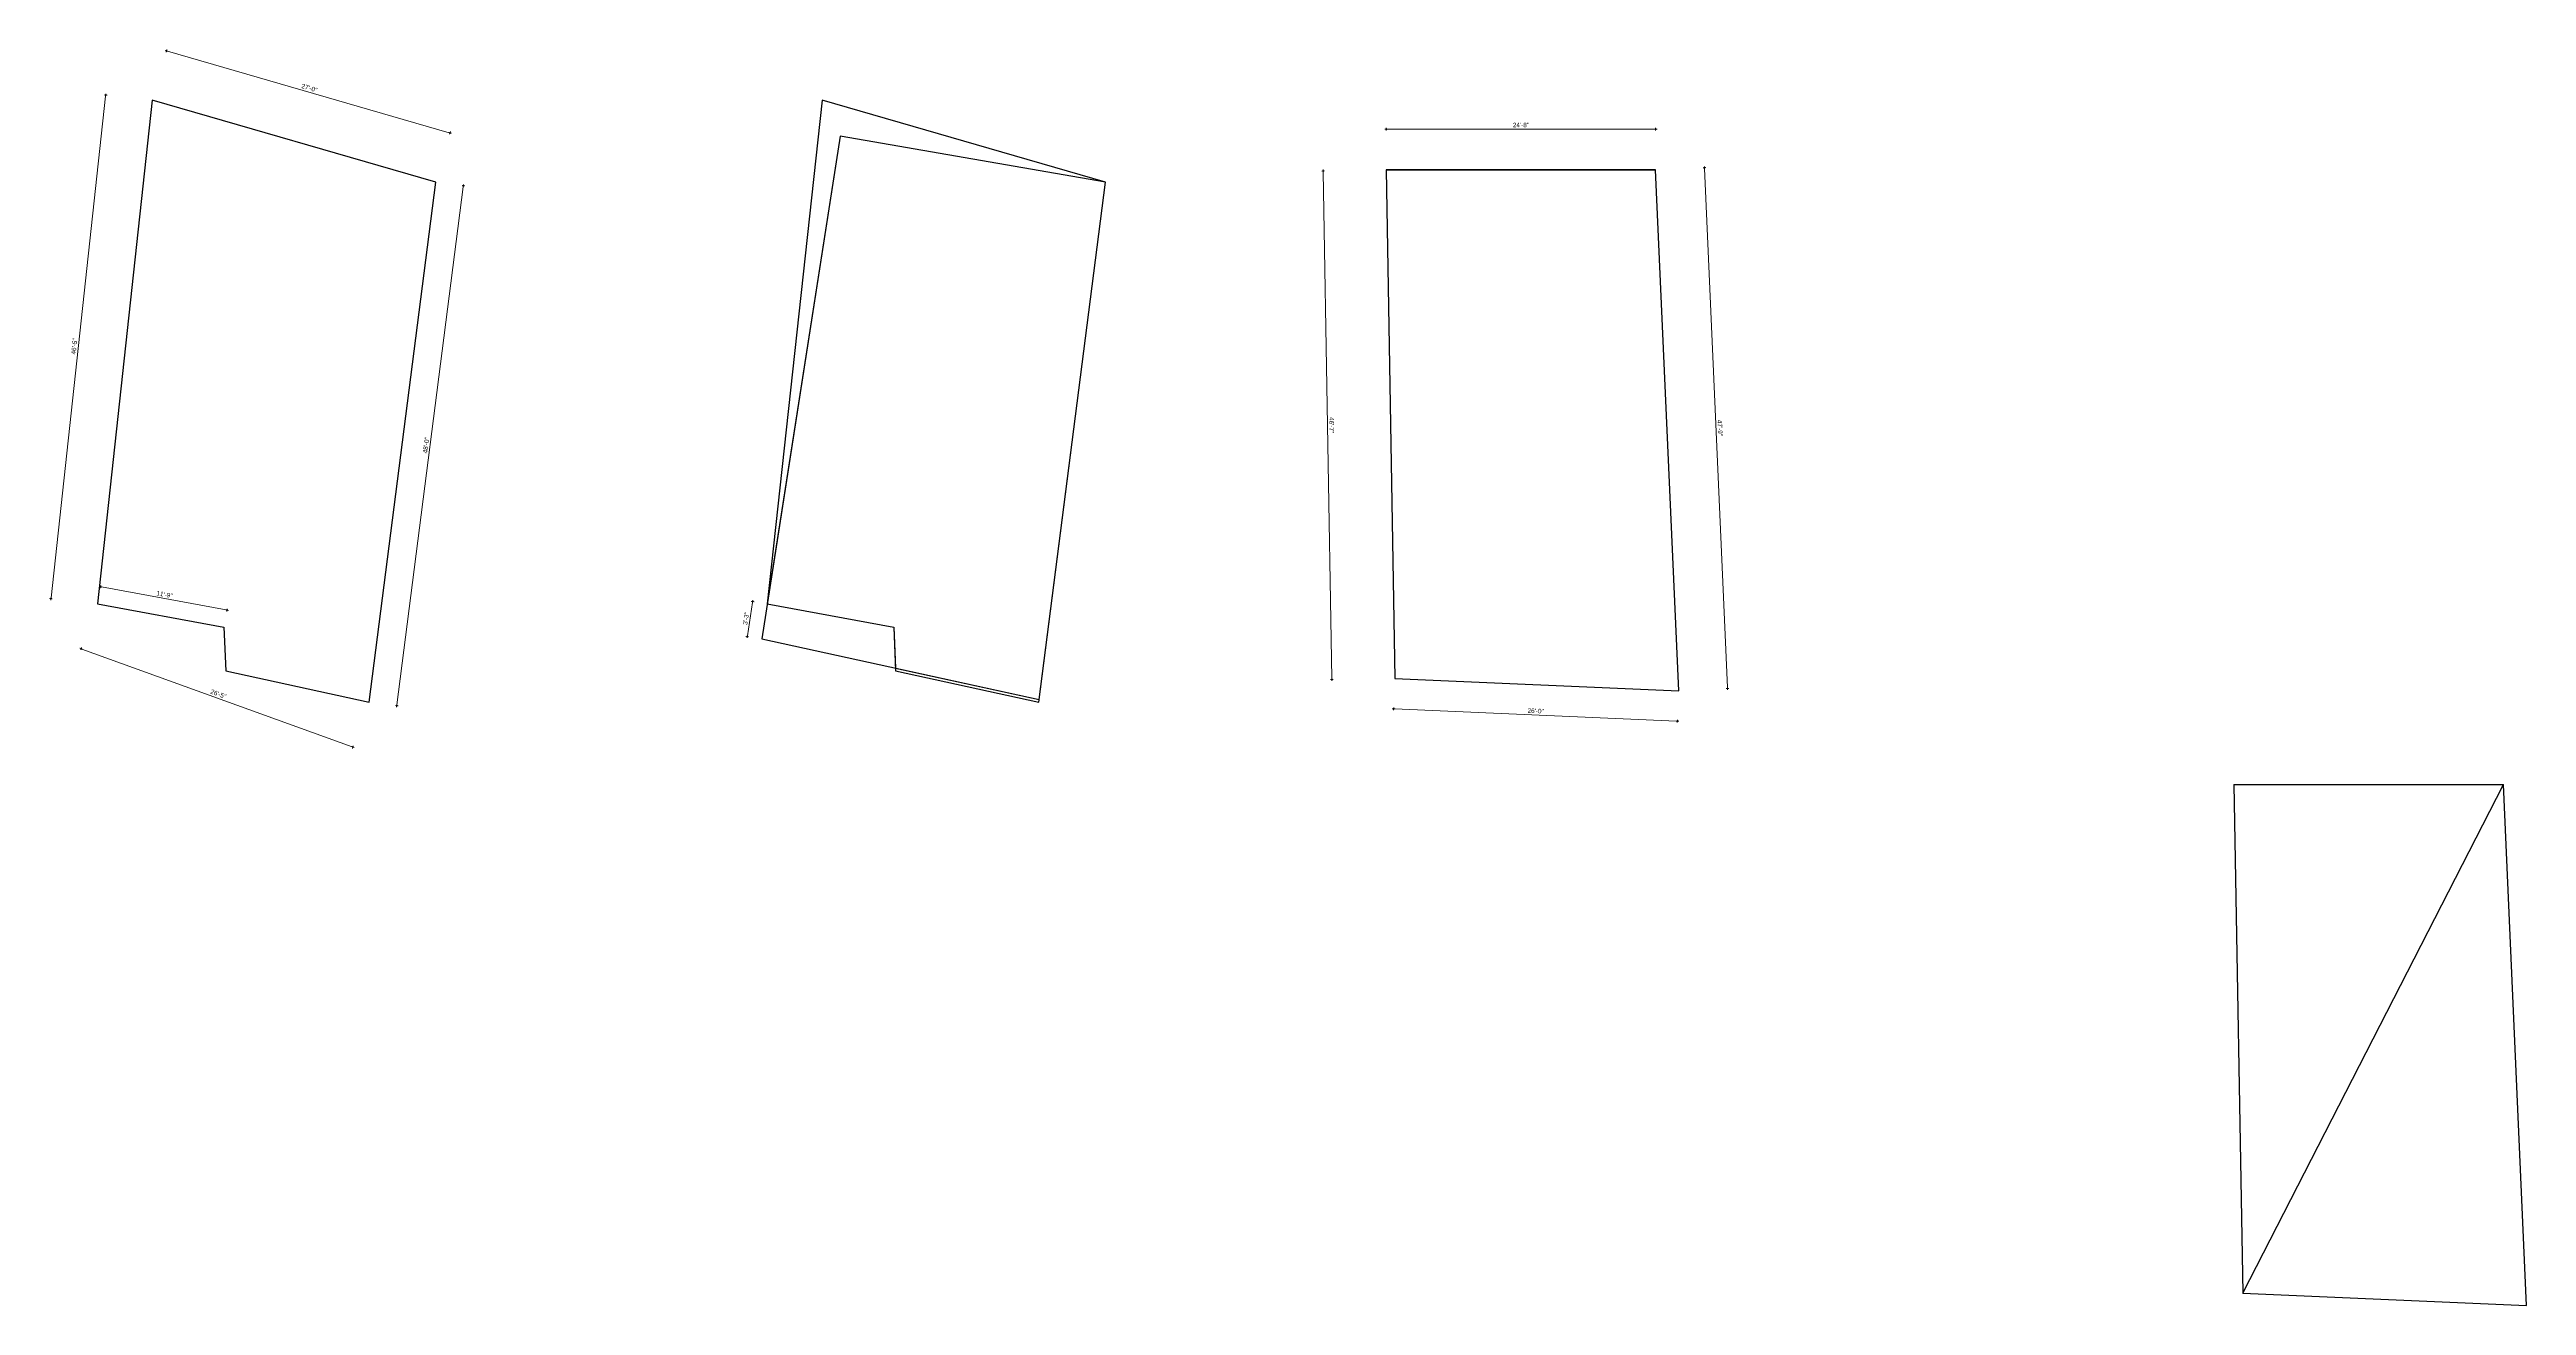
# Model space of a CAD drawing. Header units: inches. Extents: x 21312 to 79460, y -13316 to 1933.
# Drawn here: x 25962 to 28683, y -10035 to -8654 of the extents above; entities that cross this region are included whole.
import ezdxf

# ---------------------------------------------------------------- set-up
doc = ezdxf.new("R2010")
doc.units = ezdxf.units.IN
doc.header["$LTSCALE"] = 0.5
doc.header["$MEASUREMENT"] = 0
doc.header["$PDMODE"] = 66
doc.layers.add('hatch', color=9, linetype='Continuous', lineweight=0)
doc.layers.add('Toilet', color=7, linetype='Continuous', lineweight=25)
doc.styles.get("Standard").update_dxf_attribs({"font": 'arial.ttf'})
doc.dimstyles.new('S8', dxfattribs={"dimtxt": 5, "dimasz": 1, "dimexe": 6, "dimexo": 18, "dimgap": 1.9375, "dimtad": 1, "dimdec": 0, "dimzin": 3, "dimdsep": 46, "dimlunit": 4, "dimtxsty": 'Standard', "dimblk": 'dot 2', "dimcen": 12, "dimse1": 1, "dimse2": 1, "dimclrd": 1, "dimclre": 1, "dimclrt": 256, "dimadec": 0, "dimazin": 0, "dimtfac": 0.75, "dimtdec": 0, "dimtix": 1, "dimtmove": 1, "dimatfit": 3, "dimldrblk": 'DOT', "dimfxl": 1, "dimtolj": 1, "dimtzin": 0, "dimlwd": 9, "dimlwe": 9, "dimarcsym": 0})

# ---------------------------------------------------------------- blocks, each defined once
blk = doc.blocks.new('dot1')
at = {"layer": 'hatch'}
h = blk.add_hatch(color=256, dxfattribs=at)
edge = h.paths.add_edge_path()
edge.add_arc((0, 0), 1, 0, 360)
for p, q in [((3, 0), (-3, 0)), ((0, 3), (0, -3))]:
    blk.add_line(p, q, dxfattribs=at)
blk.add_circle((0, 0), 1, dxfattribs=at)
blk = doc.blocks.new('dot 2')
at = {"layer": 'hatch', "xscale": 0.5, "yscale": 0.5, "zscale": 0.5}
blk.add_blockref('dot1', (0, 0), dxfattribs=at)
blk = doc.blocks.new('*D912')
at = {"layer": 'Defpoints', "color": 0, "transparency": 16777216}
for p in [(27430.5, -8786.6), (27370.8, -9346.7), (27440.1, -9345.5)]:
    blk.add_point(p, dxfattribs=at)
at = {"layer": 'Toilet', "color": 1, "lineweight": 9, "transparency": 16777216}
blk.add_line((27361.2, -8788.8), (27370.8, -9345.7), dxfattribs=at)
for p, rotation in [((27361.2, -8787.8), 90.98917906511), ((27370.8, -9346.7), 270.98917906511)]:
    blk.add_blockref('dot 2', p, dxfattribs=dict(at, rotation=rotation))
at = {"layer": 'Toilet', "transparency": 16777216, "insert": (27370.5, -9067.1), "char_height": 5, "attachment_point": 5, "rotation": 270.9892}
blk.add_mtext('\\A1;46\'-7"', dxfattribs=at)
blk = doc.blocks.new('_Dot')
at = {"color": 0, "linetype": 'ByBlock', "lineweight": -2}
blk.add_line((-0.5, 0), (-1, 0), dxfattribs=at)
at = {"color": 0, "linetype": 'ByBlock', "const_width": 0.5}
blk.add_lwpolyline([(-0.25, 0, 1), (0.25, 0, 1)], format="xyb", close=True, dxfattribs=at)
blk = doc.blocks.new('*D913')
at = {"layer": 'Defpoints', "color": 0, "transparency": 16777216}
for p in [(27430.5, -8741.8), (27430.5, -8786.6), (27726.5, -8786.6)]:
    blk.add_point(p, dxfattribs=at)
at = {"layer": 'Toilet', "color": 1, "lineweight": 9, "transparency": 16777216}
blk.add_line((27725.5, -8741.8), (27431.5, -8741.8), dxfattribs=at)
at = {"layer": 'Toilet', "color": 1, "lineweight": 9, "transparency": 16777216, "rotation": 180}
blk.add_blockref('dot 2', (27430.5, -8741.8), dxfattribs=at)
at = {"layer": 'Toilet', "color": 1, "lineweight": 9, "transparency": 16777216}
blk.add_blockref('dot 2', (27726.5, -8741.8), dxfattribs=at)
at = {"layer": 'Toilet', "transparency": 16777216, "insert": (27578.5, -8737.3), "char_height": 5, "attachment_point": 5}
blk.add_mtext('\\A1;24\'-8"', dxfattribs=at)
blk = doc.blocks.new('*D914')
at = {"layer": 'Defpoints', "color": 0, "transparency": 16777216}
for p in [(27726.5, -8786.6), (27780.1, -8784.2), (27751.8, -9359)]:
    blk.add_point(p, dxfattribs=at)
at = {"layer": 'Toilet', "color": 1, "lineweight": 9, "transparency": 16777216}
blk.add_line((27805.4, -9355.6), (27780.1, -8785.2), dxfattribs=at)
for p, rotation in [((27780.1, -8784.2), 92.53635972208973), ((27805.4, -9356.6), 272.5363597220897)]:
    blk.add_blockref('dot 2', p, dxfattribs=dict(at, rotation=rotation))
at = {"layer": 'Toilet', "transparency": 16777216, "insert": (27797.2, -9070.2), "char_height": 5, "attachment_point": 5, "rotation": 272.5364}
blk.add_mtext('\\A1;47\'-9"', dxfattribs=at)
blk = doc.blocks.new('*D920')
at = {"layer": 'Defpoints', "color": 0, "transparency": 16777216}
for p in [(26734.4, -9261), (26750.4, -9263.4), (26744.4, -9302)]:
    blk.add_point(p, dxfattribs=at)
at = {"layer": 'Toilet', "color": 1, "lineweight": 9, "transparency": 16777216}
blk.add_line((26728.7, -9298.5), (26734.3, -9261.9), dxfattribs=at)
for p, rotation in [((26734.4, -9261), 81.26830674162383), ((26728.5, -9299.5), 261.2683067416238)]:
    blk.add_blockref('dot 2', p, dxfattribs=dict(at, rotation=rotation))
at = {"layer": 'Toilet', "transparency": 16777216, "insert": (26727, -9279.6), "char_height": 5, "attachment_point": 5, "rotation": 81.2683}
blk.add_mtext('\\A1;3\'-3"', dxfattribs=at)
blk = doc.blocks.new('*D916')
at = {"layer": 'Defpoints', "color": 0, "transparency": 16777216}
for p in [(26090.4, -8655.8), (26074.7, -8709.9), (26386.2, -8800.2)]:
    blk.add_point(p, dxfattribs=at)
at = {"layer": 'Toilet', "color": 1, "lineweight": 9, "transparency": 16777216}
blk.add_line((26400.9, -8745.7), (26091.4, -8656), dxfattribs=at)
for p, rotation in [((26090.4, -8655.8), 163.8376985094453), ((26401.9, -8746), 343.8376985094454)]:
    blk.add_blockref('dot 2', p, dxfattribs=dict(at, rotation=rotation))
at = {"layer": 'Toilet', "transparency": 16777216, "insert": (26247.4, -8696.6), "char_height": 5, "attachment_point": 5, "rotation": 343.8377}
blk.add_mtext('\\A1;27\'-0"', dxfattribs=at)
blk = doc.blocks.new('*D917')
at = {"layer": 'Defpoints', "color": 0, "transparency": 16777216}
for p in [(26074.7, -8709.9), (25963.4, -9257.8), (26014.5, -9263.4)]:
    blk.add_point(p, dxfattribs=at)
at = {"layer": 'Toilet', "color": 1, "lineweight": 9, "transparency": 16777216}
blk.add_line((26023.5, -8705.4), (25963.5, -9256.8), dxfattribs=at)
for p, rotation in [((26023.6, -8704.4), 83.78889224230149), ((25963.4, -9257.8), 263.7888922423015)]:
    blk.add_blockref('dot 2', p, dxfattribs=dict(at, rotation=rotation))
at = {"layer": 'Toilet', "transparency": 16777216, "insert": (25989, -8980.6), "char_height": 5, "attachment_point": 5, "rotation": 83.7889}
blk.add_mtext('\\A1;46\'-5"', dxfattribs=at)
blk = doc.blocks.new('*D918')
at = {"layer": 'Defpoints', "color": 0, "transparency": 16777216}
for p in [(26014.5, -9263.4), (26313, -9371.5), (26295.1, -9420.9)]:
    blk.add_point(p, dxfattribs=at)
at = {"layer": 'Toilet', "color": 1, "lineweight": 9, "transparency": 16777216}
blk.add_line((25997.5, -9313.2), (26294.2, -9420.6), dxfattribs=at)
for p, rotation in [((25996.6, -9312.8), 160.0914707220701), ((26295.1, -9420.9), 340.09147072207)]:
    blk.add_blockref('dot 2', p, dxfattribs=dict(at, rotation=rotation))
at = {"layer": 'Toilet', "transparency": 16777216, "insert": (26147.4, -9362.6), "char_height": 5, "attachment_point": 5, "rotation": 340.0915}
blk.add_mtext('\\A1;26\'-5"', dxfattribs=at)
blk = doc.blocks.new('*D919')
at = {"layer": 'Defpoints', "color": 0, "transparency": 16777216}
for p in [(26386.2, -8800.2), (26416.6, -8804.1), (26313, -9371.5)]:
    blk.add_point(p, dxfattribs=at)
at = {"layer": 'Toilet', "color": 1, "lineweight": 9, "transparency": 16777216}
blk.add_line((26343.6, -9374.4), (26416.5, -8805.1), dxfattribs=at)
for p, rotation in [((26416.6, -8804.1), 82.70183753123015), ((26343.4, -9375.4), 262.7018375312302)]:
    blk.add_blockref('dot 2', p, dxfattribs=dict(at, rotation=rotation))
at = {"layer": 'Toilet', "transparency": 16777216, "insert": (26375.6, -9089.2), "char_height": 5, "attachment_point": 5, "rotation": 82.7018}
blk.add_mtext('\\A1;48\'-0"', dxfattribs=at)

msp = doc.modelspace()

# ---------------------------------------------------------------- linework, layer by layer
at = {"layer": 'Toilet'}
for p, q in [((27430.5, -8786.6), (27726.5, -8786.6)), ((27430.5, -8786.6), (27440.1, -9345.5)), ((27751.8, -9359), (27726.5, -8786.6)), ((27440.1, -9345.5), (27751.8, -9359)), ((28361.9, -9462.2), (28657.9, -9462.2)), ((28361.9, -9462.2), (28371.5, -10021.1)), ((28371.5, -10021.1), (28657.9, -9462.2)), ((28683.2, -10034.6), (28657.9, -9462.2)), ((28371.5, -10021.1), (28683.2, -10034.6))]:
    msp.add_line(p, q, dxfattribs=at)
for points in [[(26386.2, -8800.2), (26074.7, -8709.9), (26014.5, -9263.4), (26153.5, -9289), (26155.6, -9337.2), (26313, -9371.5)], [(27122, -8800.2), (26810.6, -8709.9), (26750.4, -9263.4), (26889.4, -9289), (26891.5, -9337.2), (27048.9, -9371.5)], [(27726.5, -8786.6), (27430.5, -8786.6), (27440.1, -9345.5), (27751.8, -9359)]]:
    msp.add_lwpolyline(points, close=True, dxfattribs=at)
at = {"layer": 'Toilet', "color": 1}
msp.add_lwpolyline([(27122, -8800.2), (26830.4, -8749.6), (26744.4, -9302), (27049.3, -9368.5)], close=True, dxfattribs=at)
at = {"layer": 'Toilet', "color": 3}
msp.add_lwpolyline([(27122, -8800.2), (26830.4, -8749.6), (26750.4, -9263.4), (26889.4, -9289), (26891.3, -9334.1), (27049.3, -9368.5)], close=True, dxfattribs=at)

# ---------------------------------------------------------------- dimensions: what is measured, and where the dimension line sits
at = {"layer": 'Toilet'}
for p1, p2, distance, picture, middle in [((26386.2, -8800.2), (26074.7, -8709.9), -56.4, '*D916', (26247.4, -8696.6)), ((26074.7, -8709.9), (26014.5, -9263.4), -51.4, '*D917', (25989, -8980.6)), ((27430.5, -8786.6), (27440.1, -9345.5), -69.3, '*D912', (27370.5, -9067.1)), ((27751.8, -9359), (27726.5, -8786.6), -53.6, '*D914', (27797.2, -9070.2)), ((26313, -9371.5), (26386.2, -8800.2), -30.7, '*D919', (26375.6, -9089.2)), ((26014.5, -9263.4), (26313, -9371.5), -52.6, '*D918', (26147.4, -9362.6)), ((26744.4, -9302), (26750.4, -9263.4), 16.1, '*D920', (26727, -9279.6))]:
    dim = msp.add_aligned_dim(p1=p1, p2=p2, distance=distance, dimstyle='S8', override={"dimfxl": 2, "dimfxlon": 1, "dimarcsym": 1}, dxfattribs=at)
    dim.commit()
    dim.dimension.update_dxf_attribs({"geometry": picture, "text_midpoint": middle})
dim = msp.add_linear_dim(base=(27430.5, -8741.8), p1=(27726.5, -8786.6), p2=(27430.5, -8786.6), dimstyle='S8', override={"dimfxl": 2, "dimfxlon": 1, "dimarcsym": 1}, dxfattribs=at)
dim.commit()
dim.dimension.update_dxf_attribs({"geometry": '*D913', "text_midpoint": (27578.5, -8737.3)})
for p1, p2, distance in [((26014.5, -9263.4), (26153.5, -9289), 18.9), ((27440.1, -9345.5), (27751.8, -9359), -33.4)]:
    msp.add_aligned_dim(p1=p1, p2=p2, distance=distance, dimstyle='S8', override={"dimfxl": 2, "dimfxlon": 1, "dimarcsym": 1}, dxfattribs=at).render()

doc.saveas('drawing.dxf')
